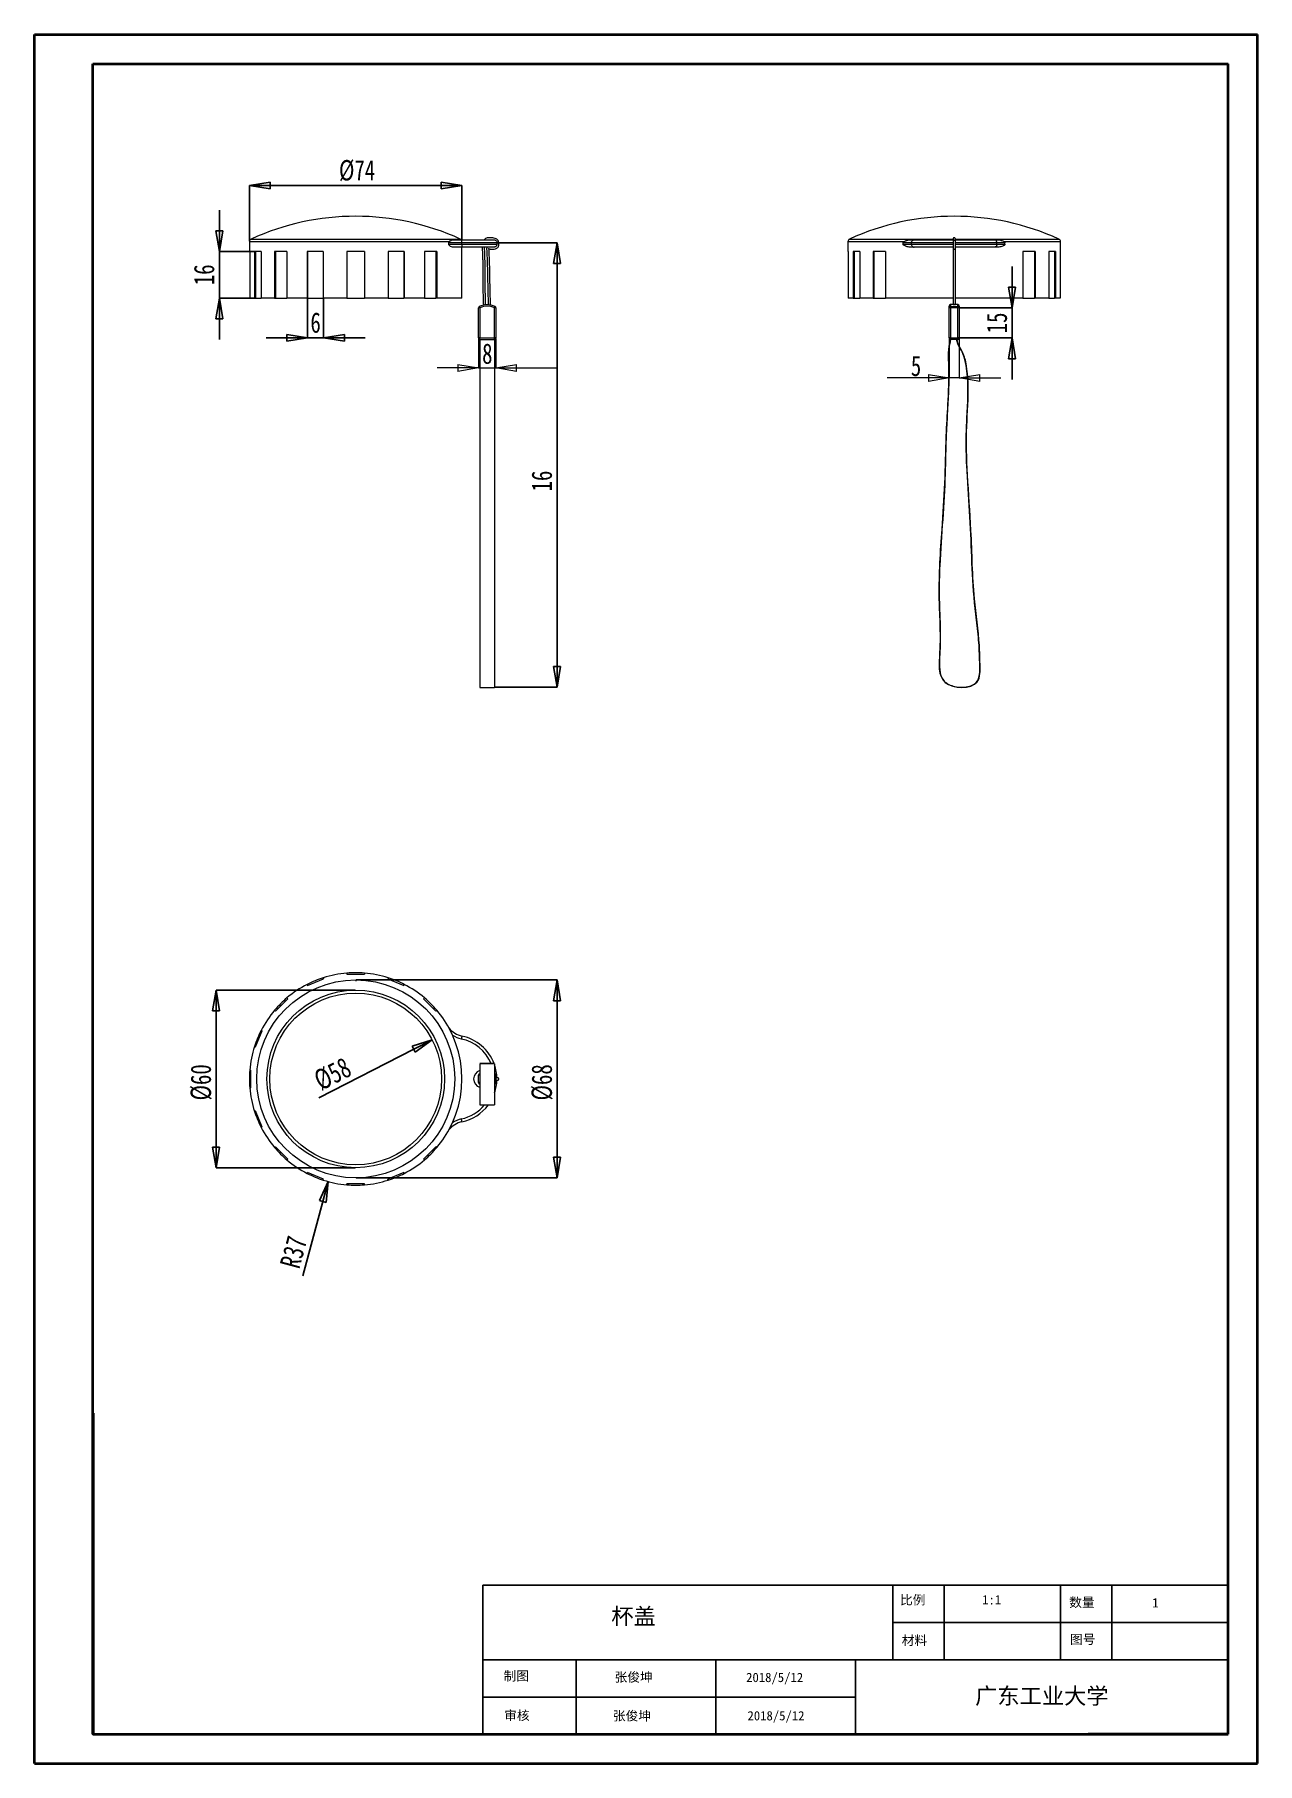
# Model space of a CAD drawing. Header units: millimetres. Extents: x 0 to 210, y 0 to 297.
import ezdxf

# ---------------------------------------------------------------- set-up
doc = ezdxf.new("R2010")
doc.units = ezdxf.units.MM
doc.header["$PDSIZE"] = -1
doc.styles.add('SLDTEXTSTYLE1', font='TXT', dxfattribs={"width": 0.75})
doc.dimstyles.new('SLDDIMSTYLE0', dxfattribs={"dimtxt": 3.5, "dimasz": 3.556, "dimexe": 0, "dimexo": 0.0625, "dimgap": 0.875, "dimtad": 1, "dimlfac": 0.2, "dimrnd": 1e-09, "dimzin": 12, "dimdsep": 46, "dimtxsty": 'SLDTEXTSTYLE1', "dimblk1": 'CLOSED', "dimblk2": 'CLOSED', "dimsah": 1, "dimcen": 0.09, "dimadec": 0, "dimazin": 3, "dimtfac": 1, "dimtofl": 0, "dimtmove": 0, "dimatfit": 3, "dimldrblk": 'CLOSED', "dimfxl": 1, "dimfrac": 2, "dimtolj": 1, "dimtzin": 12, "dimarcsym": 0})
doc.dimstyles.new('SLDDIMSTYLE1', dxfattribs={"dimtxt": 3.5, "dimasz": 3.556, "dimexe": 0, "dimexo": 0.0625, "dimgap": 0.875, "dimtad": 1, "dimlfac": 0.2, "dimrnd": 1e-09, "dimzin": 12, "dimdsep": 46, "dimtxsty": 'SLDTEXTSTYLE1', "dimblk1": 'CLOSED', "dimblk2": 'CLOSED', "dimsah": 1, "dimcen": 0.09, "dimadec": 0, "dimazin": 3, "dimtfac": 1, "dimtmove": 0, "dimatfit": 0, "dimldrblk": 'CLOSED', "dimfxl": 1, "dimfrac": 2, "dimtolj": 1, "dimtzin": 12, "dimarcsym": 0})
doc.dimstyles.new('SLDDIMSTYLE2', dxfattribs={"dimtxt": 3.5, "dimasz": 3.556, "dimexe": 0, "dimexo": 0.0625, "dimgap": 0.875, "dimtad": 1, "dimlfac": 0.2, "dimrnd": 1e-09, "dimzin": 12, "dimdsep": 46, "dimtxsty": 'SLDTEXTSTYLE1', "dimblk1": 'CLOSED', "dimblk2": 'CLOSED', "dimsah": 1, "dimcen": 0, "dimadec": 0, "dimazin": 3, "dimtfac": 1, "dimtmove": 0, "dimatfit": 3, "dimldrblk": 'CLOSED', "dimfxl": 1, "dimfrac": 2, "dimtolj": 1, "dimtzin": 12, "dimarcsym": 0})
doc.dimstyles.new('SLDDIMSTYLE3', dxfattribs={"dimtxt": 3.5, "dimasz": 3.556, "dimexe": 0, "dimexo": 0.0625, "dimgap": 0.875, "dimtad": 1, "dimlfac": 0.2, "dimrnd": 1e-09, "dimzin": 12, "dimdsep": 46, "dimtxsty": 'SLDTEXTSTYLE1', "dimblk1": 'CLOSED', "dimblk2": 'CLOSED', "dimsah": 1, "dimcen": 0, "dimadec": 0, "dimazin": 3, "dimtfac": 1, "dimtofl": 0, "dimtmove": 0, "dimatfit": 3, "dimldrblk": 'CLOSED', "dimfxl": 1, "dimfrac": 2, "dimtolj": 1, "dimtzin": 12, "dimarcsym": 0})

msp = doc.modelspace()

# ---------------------------------------------------------------- texts
at = {"color": 7, "linetype": 'Continuous', "lineweight": 0, "char_height": 3.5, "attachment_point": 2, "style": 'SLDTEXTSTYLE1'}
for s, insert in [('\\A1;8', (77.828, 244.155)), ('\\A1;5', (151.456, 242.049))]:
    msp.add_mtext(s, dxfattribs=dict(at, insert=insert))
at = {"attachment_point": 1}
for s, width, insert, char_height in [('{\\fSimSun|b0|i0|c134|p2;杯盖}', 42.05705, (99.124, 26.902), 2.8), ('{\\fSimSun|b0|i0|c134|p2;比例}', 7.66936, (148.706, 29.11), 1.6), ('{\\fSimSun|b0|i0|c134|p2;1:1}', 7.66936, (162.806, 29.123), 1.6), ('{\\fSimSun|b0|i0|c134|p2;数量}', 7.66936, (177.756, 28.683), 1.6), ('{\\fSimSun|b0|i0|c134|p2;1}', 7.66936, (192.015, 28.604), 1.6), ('{\\fSimSun|b0|i0|c134|p2;材料}', 7.66936, (148.994, 22.147), 1.6), ('{\\fSimSun|b0|i0|c134|p2;图号}', 7.66936, (177.904, 22.339), 1.6), ('{\\fSimSun|b0|i0|c134|p2;制图}', 7.66936, (80.626, 16.048), 1.6), ('{\\fSimSun|b0|i0|c134|p2;张俊坤}', 14.01162, (99.685, 15.848), 1.6), ('{\\fSimSun|b0|i0|c134|p2;2018/5/12}', 14.01162, (122.273, 15.79), 1.6), ('{\\fSimSun|b0|i0|c134|p2;广东工业大学}', 42.05705, (161.605, 13.218), 2.8), ('{\\fSimSun|b0|i0|c134|p2;审核}', 7.66936, (80.721, 9.256), 1.6), ('{\\fSimSun|b0|i0|c134|p2;张俊坤}', 14.01162, (99.393, 9.189), 1.6), ('{\\fSimSun|b0|i0|c134|p2;2018/5/12}', 14.01162, (122.506, 9.207), 1.6)]:
    msp.add_mtext_dynamic_manual_height_columns(s, width=width, gutter_width=3.609, heights=[0], dxfattribs=dict(at, insert=insert, char_height=char_height))

# ---------------------------------------------------------------- blocks, each defined once
blk = doc.blocks.new('_CLOSED')
at = {"color": 0, "linetype": 'ByBlock', "lineweight": -2}
for p, q in [((-1, 0.166667), (0, 0)), ((-1, 0.166667), (-1, -0.166667)), ((0, 0), (-1, -0.166667)), ((0, 0), (-1, 0))]:
    blk.add_line(p, q, dxfattribs=at)
blk = doc.blocks.new('_D')
at = {"color": 0, "linetype": 'Continuous', "lineweight": -2, "transparency": 16777216}
for p, q in [((36.97, 261.7), (36.97, 271.29)), ((40.53, 271.29), (69.92, 271.29)), ((73.47, 262.02), (73.47, 271.29))]:
    blk.add_line(p, q, dxfattribs=at)
at = {"layer": 'Defpoints', "color": 0, "linetype": 'Continuous', "transparency": 16777216}
for p in [(73.47, 271.29), (36.97, 261.63), (73.47, 261.95)]:
    blk.add_point(p, dxfattribs=at)
at = {"color": 0, "linetype": 'Continuous', "lineweight": -2, "transparency": 16777216, "xscale": 3.556, "yscale": 3.556, "zscale": 3.556, "rotation": 180}
blk.add_blockref('_CLOSED', (36.97, 271.29), dxfattribs=at)
at = {"color": 0, "linetype": 'Continuous', "lineweight": -2, "transparency": 16777216, "xscale": 3.556, "yscale": 3.556, "zscale": 3.556}
blk.add_blockref('_CLOSED', (73.47, 271.29), dxfattribs=at)
at = {"color": 0, "linetype": 'Continuous', "lineweight": 0, "transparency": 16777216, "insert": (55.46, 275.66), "char_height": 3.5, "attachment_point": 2, "style": 'SLDTEXTSTYLE1'}
blk.add_mtext('\\A1;%%C74', dxfattribs=at)
blk = doc.blocks.new('_D_1')
at = {"color": 0, "linetype": 'Continuous', "lineweight": -2, "transparency": 16777216}
for p, q in [((79.53, 261.45), (89.8, 261.45)), ((89.8, 257.9), (89.8, 188.65)), ((79.12, 185.09), (89.8, 185.09))]:
    blk.add_line(p, q, dxfattribs=at)
at = {"layer": 'Defpoints', "color": 0, "linetype": 'Continuous', "transparency": 16777216}
for p in [(79.47, 261.45), (79.05, 185.09), (89.8, 185.09)]:
    blk.add_point(p, dxfattribs=at)
at = {"color": 0, "linetype": 'Continuous', "lineweight": -2, "transparency": 16777216, "xscale": 3.556, "yscale": 3.556, "zscale": 3.556}
for p, rotation in [((89.8, 261.45), 90), ((89.8, 185.09), 270)]:
    blk.add_blockref('_CLOSED', p, dxfattribs=dict(at, rotation=rotation))
at = {"color": 0, "linetype": 'Continuous', "lineweight": 0, "transparency": 16777216, "insert": (85.42, 220.52), "char_height": 3.5, "attachment_point": 2, "rotation": 90, "style": 'SLDTEXTSTYLE1'}
blk.add_mtext('\\A1;16', dxfattribs=at)
blk = doc.blocks.new('_D_2')
at = {"color": 0, "linetype": 'Continuous', "lineweight": -2, "transparency": 16777216}
for p, q in [((46.95, 251.89), (46.95, 245.12)), ((49.72, 251.89), (49.72, 245.12)), ((43.39, 245.12), (39.84, 245.12)), ((46.95, 245.12), (49.72, 245.12)), ((53.28, 245.12), (56.83, 245.12))]:
    blk.add_line(p, q, dxfattribs=at)
at = {"layer": 'Defpoints', "color": 0, "linetype": 'Continuous', "transparency": 16777216}
for p in [(46.95, 251.95), (49.72, 251.95), (49.72, 245.12)]:
    blk.add_point(p, dxfattribs=at)
at = {"color": 0, "linetype": 'Continuous', "lineweight": -2, "transparency": 16777216, "xscale": 3.556, "yscale": 3.556, "zscale": 3.556}
blk.add_blockref('_CLOSED', (46.95, 245.12), dxfattribs=at)
at = {"color": 0, "linetype": 'Continuous', "lineweight": -2, "transparency": 16777216, "xscale": 3.556, "yscale": 3.556, "zscale": 3.556, "rotation": 180}
blk.add_blockref('_CLOSED', (49.72, 245.12), dxfattribs=at)
at = {"color": 0, "linetype": 'Continuous', "lineweight": 0, "transparency": 16777216, "insert": (48.34, 249.49), "char_height": 3.5, "attachment_point": 2, "style": 'SLDTEXTSTYLE1'}
blk.add_mtext('\\A1;6', dxfattribs=at)
blk = doc.blocks.new('_D_3')
at = {"color": 0, "linetype": 'Continuous', "lineweight": -2, "transparency": 16777216}
for p, q in [((31.81, 263.51), (31.81, 267.07)), ((37.78, 259.95), (31.81, 259.95)), ((31.81, 259.95), (31.81, 251.95)), ((37.78, 251.95), (31.81, 251.95)), ((31.81, 248.4), (31.81, 244.84))]:
    blk.add_line(p, q, dxfattribs=at)
at = {"layer": 'Defpoints', "color": 0, "linetype": 'Continuous', "transparency": 16777216}
for p in [(37.85, 259.95), (31.81, 251.95), (37.85, 251.95)]:
    blk.add_point(p, dxfattribs=at)
at = {"color": 0, "linetype": 'Continuous', "lineweight": -2, "transparency": 16777216, "xscale": 3.556, "yscale": 3.556, "zscale": 3.556}
for p, rotation in [((31.81, 259.95), 270), ((31.81, 251.95), 90)]:
    blk.add_blockref('_CLOSED', p, dxfattribs=dict(at, rotation=rotation))
at = {"color": 0, "linetype": 'Continuous', "lineweight": 0, "transparency": 16777216, "insert": (27.43, 255.95), "char_height": 3.5, "attachment_point": 2, "rotation": 90, "style": 'SLDTEXTSTYLE1'}
blk.add_mtext('\\A1;16', dxfattribs=at)
blk = doc.blocks.new('_D_5')
at = {"color": 0, "linetype": 'Continuous', "lineweight": -2, "transparency": 16777216}
for p, q in [((167.95, 253.83), (167.95, 257.39)), ((158.94, 250.27), (167.95, 250.27)), ((167.95, 250.27), (167.95, 245.09)), ((158.94, 245.09), (167.95, 245.09)), ((167.95, 241.54), (167.95, 237.98))]:
    blk.add_line(p, q, dxfattribs=at)
at = {"layer": 'Defpoints', "color": 0, "linetype": 'Continuous', "transparency": 16777216}
for p in [(158.88, 250.27), (158.88, 245.09), (167.95, 245.09)]:
    blk.add_point(p, dxfattribs=at)
at = {"color": 0, "linetype": 'Continuous', "lineweight": -2, "transparency": 16777216, "xscale": 3.556, "yscale": 3.556, "zscale": 3.556}
for p, rotation in [((167.95, 250.27), 270), ((167.95, 245.09), 90)]:
    blk.add_blockref('_CLOSED', p, dxfattribs=dict(at, rotation=rotation))
at = {"color": 0, "linetype": 'Continuous', "lineweight": 0, "transparency": 16777216, "insert": (163.57, 247.68), "char_height": 3.5, "attachment_point": 2, "rotation": 90, "style": 'SLDTEXTSTYLE1'}
blk.add_mtext('\\A1;15', dxfattribs=at)
blk = doc.blocks.new('_D_7')
at = {"color": 0, "linetype": 'Continuous', "lineweight": -2, "transparency": 16777216}
blk.add_line((48.88, 114.55), (65.18, 122.91), dxfattribs=at)
at = {"layer": 'Defpoints', "color": 0, "linetype": 'Continuous', "transparency": 16777216}
for p in [(68.35, 124.54), (42.1, 111.07)]:
    blk.add_point(p, dxfattribs=at)
at = {"color": 0, "linetype": 'Continuous', "lineweight": -2, "transparency": 16777216, "xscale": 3.556, "yscale": 3.556, "zscale": 3.556, "rotation": 27.15869582675012}
blk.add_blockref('_CLOSED', (68.35, 124.54), dxfattribs=at)
at = {"color": 0, "linetype": 'Continuous', "lineweight": 0, "transparency": 16777216, "insert": (47.66, 118.84), "char_height": 3.5, "attachment_point": 1, "rotation": 27.1587, "style": 'SLDTEXTSTYLE1'}
blk.add_mtext('\\A1;%%C58', dxfattribs=at)
blk = doc.blocks.new('_D_8')
at = {"color": 0, "linetype": 'Continuous', "lineweight": -2, "transparency": 16777216}
for p, q in [((55.16, 133.05), (31.25, 133.05)), ((31.25, 129.5), (31.25, 106.11)), ((55.16, 102.55), (31.25, 102.55))]:
    blk.add_line(p, q, dxfattribs=at)
at = {"layer": 'Defpoints', "color": 0, "linetype": 'Continuous', "transparency": 16777216}
for p in [(55.22, 133.05), (31.25, 102.55), (55.22, 102.55)]:
    blk.add_point(p, dxfattribs=at)
at = {"color": 0, "linetype": 'Continuous', "lineweight": -2, "transparency": 16777216, "xscale": 3.556, "yscale": 3.556, "zscale": 3.556}
for p, rotation in [((31.25, 133.05), 90), ((31.25, 102.55), 270)]:
    blk.add_blockref('_CLOSED', p, dxfattribs=dict(at, rotation=rotation))
at = {"color": 0, "linetype": 'Continuous', "lineweight": 0, "transparency": 16777216, "insert": (26.87, 117.22), "char_height": 3.5, "attachment_point": 2, "rotation": 90, "style": 'SLDTEXTSTYLE1'}
blk.add_mtext('\\A1;%%C60', dxfattribs=at)
blk = doc.blocks.new('_D_9')
at = {"color": 0, "linetype": 'Continuous', "lineweight": -2, "transparency": 16777216}
for p, q in [((55.29, 134.8), (89.8, 134.8)), ((89.8, 131.25), (89.8, 104.36)), ((55.29, 100.8), (89.8, 100.8))]:
    blk.add_line(p, q, dxfattribs=at)
at = {"layer": 'Defpoints', "color": 0, "linetype": 'Continuous', "transparency": 16777216}
for p in [(55.22, 134.8), (55.22, 100.8), (89.8, 100.8)]:
    blk.add_point(p, dxfattribs=at)
at = {"color": 0, "linetype": 'Continuous', "lineweight": -2, "transparency": 16777216, "xscale": 3.556, "yscale": 3.556, "zscale": 3.556}
for p, rotation in [((89.8, 134.8), 90), ((89.8, 100.8), 270)]:
    blk.add_blockref('_CLOSED', p, dxfattribs=dict(at, rotation=rotation))
at = {"color": 0, "linetype": 'Continuous', "lineweight": 0, "transparency": 16777216, "insert": (85.42, 117.22), "char_height": 3.5, "attachment_point": 2, "rotation": 90, "style": 'SLDTEXTSTYLE1'}
blk.add_mtext('\\A1;%%C68', dxfattribs=at)
blk = doc.blocks.new('_D_10')
at = {"color": 0, "linetype": 'Continuous', "lineweight": -2, "transparency": 16777216}
blk.add_line((46.15, 83.95), (49.58, 96.74), dxfattribs=at)
at = {"layer": 'Defpoints', "color": 0, "linetype": 'Continuous', "transparency": 16777216}
for p in [(55.22, 117.8), (50.5, 100.18)]:
    blk.add_point(p, dxfattribs=at)
at = {"color": 0, "linetype": 'Continuous', "lineweight": -2, "transparency": 16777216, "xscale": 3.556, "yscale": 3.556, "zscale": 3.556, "rotation": 74.99999999999966}
blk.add_blockref('_CLOSED', (50.5, 100.18), dxfattribs=at)
at = {"color": 0, "linetype": 'Continuous', "lineweight": 0, "transparency": 16777216, "insert": (42.15, 85.93), "char_height": 3.5, "attachment_point": 1, "rotation": 75, "style": 'SLDTEXTSTYLE1'}
blk.add_mtext('\\A1;R37', dxfattribs=at)

# ---------------------------------------------------------------- dimensions: what is measured, and where the dimension line sits
at = {"color": 7, "linetype": 'Continuous', "lineweight": 0}
for base, p1, p2, text, dimstyle, picture, middle in [((73.474, 271.287), (36.974, 261.633), (73.474, 261.953), '%%C74', 'SLDDIMSTYLE0', '_D', (55.463, 271.287)), ((49.722, 245.116), (46.95, 251.953), (49.722, 251.953), '6', 'SLDDIMSTYLE1', '_D_2', (48.336, 245.116))]:
    dim = msp.add_linear_dim(base=base, p1=p1, p2=p2, text=text, dimstyle=dimstyle, dxfattribs=at)
    dim.commit()
    dim.dimension.update_dxf_attribs({"geometry": picture, "text_midpoint": middle, "dimtype": 160})
for base, p1, p2, text, dimstyle, picture, middle in [((31.81, 251.953), (37.846, 259.953), (37.846, 251.953), '16', 'SLDDIMSTYLE1', '_D_3', (31.81, 255.953)), ((89.8, 185.091), (79.472, 261.453), (79.054, 185.091), '16', 'SLDDIMSTYLE0', '_D_1', (89.8, 220.522)), ((167.945, 245.091), (158.881, 250.274), (158.881, 245.091), '15', 'SLDDIMSTYLE1', '_D_5', (167.945, 247.683)), ((89.8, 100.803), (55.224, 134.803), (55.224, 100.803), '%%C68', 'SLDDIMSTYLE0', '_D_9', (89.8, 117.223)), ((31.247, 102.553), (55.224, 133.053), (55.224, 102.553), '%%C60', 'SLDDIMSTYLE1', '_D_8', (31.247, 117.223))]:
    dim = msp.add_linear_dim(base=base, p1=p1, p2=p2, angle=90, text=text, dimstyle=dimstyle, dxfattribs=at)
    dim.commit()
    dim.dimension.update_dxf_attribs({"geometry": picture, "text_midpoint": middle, "dimtype": 160})
dim = msp.add_diameter_dim_2p(p1=(42.1, 111.071), p2=(68.348, 124.536), text='%%C58', dimstyle='SLDDIMSTYLE2', dxfattribs=at)
dim.commit()
dim.dimension.update_dxf_attribs({"geometry": '_D_7', "text_midpoint": (52.769, 116.544), "dimtype": 163})
dim = msp.add_radius_dim(center=(55.224, 117.803), mpoint=(50.501, 100.175), text='R37', dimstyle='SLDDIMSTYLE3', dxfattribs=at)
dim.commit()
dim.dimension.update_dxf_attribs({"geometry": '_D_10', "text_midpoint": (47.286, 88.177), "dimtype": 164})

# ---------------------------------------------------------------- linework, layer by layer
at = {"color": 7, "linetype": 'Continuous', "lineweight": 40}
for p, q in [((0.079, 0.215), (0.079, 297.215)), ((0.079, 297.215), (210.079, 297.215)), ((210.079, 0.215), (210.079, 297.215)), ((210.079, 292.215), (210.079, 297.215)), ((10.079, 292.215), (205.079, 292.215)), ((10.079, 5.215), (10.079, 292.215)), ((205.079, 5.215), (205.079, 292.215)), ((10.111, 60.371), (10.111, 5.121)), ((10.079, 5.215), (205.079, 5.215)), ((205.079, 5.215), (180.988, 5.215)), ((0.079, 0.215), (210.079, 0.215))]:
    msp.add_line(p, q, dxfattribs=at)
at = {"color": 7, "linetype": 'Continuous', "lineweight": 15}
for p, q in [((36.974, 261.633), (36.974, 259.953)), ((71.228, 261.203), (71.228, 261.453)), ((73.474, 261.453), (71.228, 261.453)), ((71.844, 261.953), (73.363, 261.953)), ((73.363, 261.953), (78.972, 261.953)), ((73.474, 261.203), (73.474, 261.453)), ((79.472, 261.453), (73.474, 261.453)), ((139.756, 261.633), (139.756, 259.953)), ((150.658, 261.453), (149.235, 261.453)), ((149.235, 261.203), (149.235, 261.453)), ((150.466, 261.953), (151.145, 261.953)), ((157.837, 261.453), (150.658, 261.453)), ((150.658, 261.203), (150.658, 261.453)), ((151.145, 261.953), (157.834, 261.953)), ((165.355, 261.453), (158.175, 261.453)), ((158.178, 261.953), (164.866, 261.953)), ((164.866, 261.953), (165.53, 261.953)), ((165.355, 261.203), (165.355, 261.453)), ((166.718, 261.453), (165.355, 261.453)), ((166.718, 261.203), (166.718, 261.453)), ((176.256, 259.953), (176.256, 261.633)), ((37.036, 259.953), (36.974, 259.953)), ((37.036, 259.953), (37.036, 251.953)), ((37.846, 259.953), (37.846, 251.953)), ((38.994, 259.953), (37.846, 259.953)), ((38.02, 259.953), (38.02, 251.953)), ((38.994, 259.953), (38.994, 251.953)), ((43.424, 259.953), (41.302, 259.953)), ((41.302, 259.953), (41.302, 251.953)), ((41.436, 259.953), (41.436, 251.953)), ((43.424, 259.953), (43.424, 251.953)), ((49.65, 259.953), (46.878, 259.953)), ((46.878, 259.953), (46.878, 251.953)), ((46.95, 259.953), (46.95, 251.953)), ((49.65, 259.953), (49.65, 251.953)), ((56.724, 259.953), (53.724, 259.953)), ((53.724, 259.953), (53.724, 251.953)), ((56.724, 259.953), (56.724, 251.953)), ((63.57, 259.953), (60.799, 259.953)), ((60.799, 259.953), (60.799, 251.953)), ((63.498, 259.953), (63.498, 251.953)), ((63.57, 259.953), (63.57, 251.953)), ((69.146, 259.953), (67.024, 259.953)), ((67.024, 259.953), (67.024, 251.953)), ((69.013, 259.953), (69.013, 251.953)), ((69.146, 259.953), (69.146, 251.953)), ((71.228, 261.203), (73.474, 261.203)), ((73.363, 260.703), (71.844, 260.703)), ((78.973, 260.703), (73.363, 260.703)), ((73.474, 261.203), (79.473, 261.203)), ((73.474, 251.953), (73.474, 260.703)), ((139.818, 259.953), (139.756, 259.953)), ((139.818, 259.953), (139.818, 251.953)), ((141.776, 259.953), (140.628, 259.953)), ((140.628, 259.953), (140.628, 251.953)), ((140.802, 259.953), (140.802, 251.953)), ((141.776, 259.953), (141.776, 251.953)), ((146.206, 259.953), (144.084, 259.953)), ((144.084, 259.953), (144.084, 251.953)), ((144.218, 259.953), (144.218, 251.953)), ((146.206, 259.953), (146.206, 251.953)), ((149.235, 261.203), (150.658, 261.203)), ((151.145, 260.703), (150.466, 260.703)), ((150.658, 261.203), (157.852, 261.203)), ((157.866, 260.703), (151.145, 260.703)), ((164.866, 260.703), (158.146, 260.703)), ((158.16, 261.203), (165.355, 261.203)), ((165.53, 260.703), (164.866, 260.703)), ((165.355, 261.203), (166.718, 261.203)), ((171.928, 259.953), (169.806, 259.953)), ((169.806, 259.953), (169.806, 251.953)), ((171.795, 259.953), (171.795, 251.953)), ((171.928, 259.953), (171.928, 251.953)), ((175.384, 259.953), (174.236, 259.953)), ((174.236, 259.953), (174.236, 251.953)), ((175.21, 259.953), (175.21, 251.953)), ((175.384, 259.953), (175.384, 251.953)), ((176.256, 259.953), (176.194, 259.953)), ((176.194, 259.953), (176.194, 251.953)), ((37.846, 251.953), (37.036, 251.953)), ((37.846, 251.953), (38.02, 251.953)), ((38.02, 251.953), (38.994, 251.953)), ((41.302, 251.953), (38.994, 251.953)), ((41.302, 251.953), (41.436, 251.953)), ((41.436, 251.953), (43.424, 251.953)), ((46.878, 251.953), (43.424, 251.953)), ((46.878, 251.953), (46.95, 251.953)), ((46.95, 251.953), (49.65, 251.953)), ((53.724, 251.953), (49.65, 251.953)), ((53.724, 251.953), (56.724, 251.953)), ((60.799, 251.953), (56.724, 251.953)), ((60.799, 251.953), (63.498, 251.953)), ((63.57, 251.953), (63.498, 251.953)), ((67.024, 251.953), (63.57, 251.953)), ((67.024, 251.953), (69.013, 251.953)), ((69.146, 251.953), (69.013, 251.953)), ((73.474, 251.953), (69.146, 251.953)), ((76.558, 250.274), (76.308, 250.274)), ((76.308, 245.091), (76.308, 250.274)), ((76.558, 250.274), (76.558, 245.091)), ((79.058, 245.091), (79.058, 250.274)), ((79.308, 250.274), (79.058, 250.274)), ((79.308, 250.274), (79.308, 245.091)), ((140.628, 251.953), (139.818, 251.953)), ((140.628, 251.953), (140.802, 251.953)), ((140.802, 251.953), (141.776, 251.953)), ((144.084, 251.953), (141.776, 251.953)), ((144.084, 251.953), (144.218, 251.953)), ((144.218, 251.953), (146.206, 251.953)), ((157.806, 251.953), (146.206, 251.953)), ((157.131, 250.274), (157.131, 250.571)), ((157.131, 245.091), (157.131, 250.274)), ((157.381, 250.274), (157.131, 250.274)), ((158.631, 250.821), (157.381, 250.821)), ((157.381, 250.498), (158.631, 250.498)), ((157.381, 250.498), (157.381, 250.274)), ((157.381, 250.274), (157.381, 245.091)), ((158.631, 250.274), (157.381, 250.274)), ((169.806, 251.953), (158.207, 251.953)), ((158.631, 250.498), (158.631, 250.274)), ((158.881, 250.274), (158.631, 250.274)), ((158.631, 245.091), (158.631, 250.274)), ((158.881, 250.571), (158.881, 250.274)), ((158.881, 250.274), (158.881, 245.091)), ((169.806, 251.953), (171.795, 251.953)), ((171.928, 251.953), (171.795, 251.953)), ((174.236, 251.953), (171.928, 251.953)), ((174.236, 251.953), (175.21, 251.953)), ((175.384, 251.953), (175.21, 251.953)), ((176.194, 251.953), (175.384, 251.953)), ((76.558, 245.091), (76.308, 245.091)), ((76.558, 244.842), (76.558, 245.091)), ((76.558, 245.091), (79.058, 245.091)), ((76.558, 244.842), (79.054, 244.842)), ((79.058, 244.841), (79.054, 244.841)), ((79.058, 244.841), (79.058, 245.091)), ((79.308, 245.091), (79.058, 245.091)), ((157.381, 245.091), (157.131, 245.091)), ((157.381, 245.091), (158.631, 245.091)), ((157.381, 245.091), (157.381, 244.841)), ((158.631, 244.841), (157.381, 244.841)), ((158.631, 245.091), (158.631, 244.841)), ((158.881, 245.091), (158.631, 245.091)), ((76.554, 185.04), (79.054, 185.04)), ((46.878, 134.033), (46.95, 133.859)), ((46.95, 133.859), (49.722, 135.007)), ((49.65, 135.181), (49.722, 135.007)), ((53.724, 135.992), (53.724, 135.803)), ((53.724, 135.803), (56.724, 135.803)), ((55.224, 134.603), (55.232, 134.603)), ((56.724, 135.992), (56.724, 135.803)), ((60.799, 135.181), (60.727, 135.007)), ((60.727, 135.007), (63.498, 133.859)), ((63.57, 134.033), (63.498, 133.859)), ((41.436, 129.471), (43.557, 131.592)), ((43.424, 131.725), (43.557, 131.592)), ((67.024, 131.725), (66.891, 131.592)), ((66.891, 131.592), (69.013, 129.471)), ((41.302, 129.604), (41.436, 129.471)), ((69.146, 129.604), (69.013, 129.471)), ((38.02, 123.306), (39.168, 126.078)), ((38.994, 126.15), (39.168, 126.078)), ((37.846, 123.378), (38.02, 123.306)), ((37.036, 119.303), (37.224, 119.303)), ((37.224, 116.303), (37.224, 119.303)), ((79.054, 120.432), (76.554, 120.432)), ((79.054, 120.396), (76.554, 120.396)), ((37.036, 116.303), (37.224, 116.303)), ((76.308, 117.178), (76.308, 118.428)), ((76.554, 118.428), (76.308, 118.428)), ((76.558, 117.178), (76.308, 117.178)), ((79.308, 118.428), (79.058, 118.428)), ((79.308, 117.178), (79.058, 117.178)), ((79.308, 118.428), (79.308, 117.178)), ((76.554, 113.343), (79.054, 113.343)), ((37.846, 112.229), (38.02, 112.301)), ((39.168, 109.529), (38.02, 112.301)), ((38.994, 109.457), (39.168, 109.529)), ((41.302, 106.003), (41.436, 106.136)), ((43.557, 104.015), (41.436, 106.136)), ((43.424, 103.882), (43.557, 104.015)), ((69.013, 106.136), (66.891, 104.015)), ((67.024, 103.882), (66.891, 104.015)), ((69.146, 106.003), (69.013, 106.136)), ((46.878, 101.574), (46.95, 101.748)), ((49.722, 100.6), (46.95, 101.748)), ((63.498, 101.748), (60.727, 100.6)), ((63.57, 101.574), (63.498, 101.748)), ((49.65, 100.426), (49.722, 100.6)), ((56.724, 99.803), (53.724, 99.803)), ((53.724, 99.615), (53.724, 99.803)), ((56.724, 99.615), (56.724, 99.803)), ((60.799, 100.426), (60.727, 100.6))]:
    msp.add_line(p, q, dxfattribs=at)
at = {"color": 8, "linetype": 'Continuous', "lineweight": 15}
for p, q in [((71.305, 261.633), (36.974, 261.633)), ((37.266, 262.088), (73.182, 262.088)), ((149.377, 261.633), (139.756, 261.633)), ((140.048, 262.088), (157.815, 262.088)), ((158.207, 262.088), (175.964, 262.088)), ((176.256, 261.633), (166.588, 261.633)), ((157.381, 250.821), (157.381, 250.498)), ((158.631, 250.498), (158.631, 250.821))]:
    msp.add_line(p, q, dxfattribs=at)
at = {"color": 7, "linetype": 'Continuous', "lineweight": 0}
for p, q in [((76.308, 245.029), (76.308, 239.949)), ((79.308, 245.029), (79.308, 239.949)), ((157.131, 245.029), (157.131, 238.221)), ((158.881, 245.029), (158.881, 238.221)), ((72.752, 239.949), (69.196, 239.949)), ((76.308, 239.949), (79.308, 239.949)), ((82.864, 239.949), (89.92, 239.949)), ((153.575, 238.221), (146.519, 238.221)), ((158.881, 238.221), (157.131, 238.221)), ((162.437, 238.221), (165.993, 238.221))]:
    msp.add_line(p, q, dxfattribs=at)
for p, q in [((77.079, 5.215), (77.079, 30.815)), ((77.079, 24.415), (77.079, 30.815)), ((77.079, 30.815), (205.079, 30.815)), ((147.479, 18.015), (147.479, 30.815)), ((157.079, 30.815), (156.279, 30.815)), ((156.279, 30.815), (156.279, 18.015)), ((177.079, 30.815), (176.279, 30.815)), ((176.279, 30.815), (176.279, 18.015)), ((185.079, 30.815), (177.079, 30.815)), ((185.079, 18.015), (185.079, 30.815)), ((205.079, 24.415), (147.479, 24.415)), ((205.079, 18.015), (205.079, 24.415)), ((77.079, 11.615), (77.079, 18.015)), ((77.079, 18.015), (205.079, 18.015)), ((93.079, 5.215), (93.079, 18.015)), ((141.079, 18.015), (117.079, 18.015)), ((117.079, 18.015), (117.079, 5.215)), ((141.079, 5.215), (141.079, 18.015)), ((141.079, 18.015), (147.479, 18.015)), ((177.079, 18.015), (157.079, 18.015)), ((205.079, 18.015), (185.079, 18.015)), ((77.079, 5.215), (77.079, 11.615)), ((77.079, 11.615), (141.079, 11.615)), ((205.079, 5.215), (77.079, 5.215)), ((117.079, 5.215), (93.079, 5.215)), ((205.079, 5.215), (125.079, 5.215)), ((205.079, 5.215), (141.079, 5.215))]:
    msp.add_line(p, q)
at = {"color": 7, "linetype": 'Continuous', "lineweight": 15, "flags": 128}
for points in [[(76.558, 250.274), (76.536, 250.318), (76.515, 250.36), (76.496, 250.399), (76.479, 250.432), (76.465, 250.46), (76.454, 250.481), (76.448, 250.494), (76.446, 250.498)], [(79.058, 250.274), (79.08, 250.318), (79.101, 250.36), (79.12, 250.399), (79.137, 250.432), (79.151, 250.46), (79.161, 250.481), (79.168, 250.494), (79.17, 250.498)], [(55.224, 134.803), (55.224, 134.727), (55.224, 134.662), (55.224, 134.619), (55.224, 134.603), (55.224, 134.603)]]:
    msp.add_lwpolyline(points, dxfattribs=at)
at = {"color": 7, "linetype": 'Continuous', "lineweight": 15}
for radius in [17, 15.25, 14.75]:
    msp.add_circle((55.224, 117.803), radius, dxfattribs=at)
for centre, radius, start, end in [((55.224, 222.816), 43.183, 65.42685, 114.57315), ((158.006, 222.816), 43.183, 65.42685, 114.57315), ((37.474, 261.633), 0.5, 114.57315, 180), ((72.974, 261.633), 0.5, 39.76827, 65.42685), ((140.256, 261.633), 0.5, 114.57315, 180), ((175.756, 261.633), 0.5, 0, 65.42685), ((76.558, 250.274), 0.25, 116.65147, 180), ((77.808, 247.784), 3.037, 63.34853, 116.65147), ((77.808, 247.784), 2.787, 63.34853, 116.65147), ((79.058, 250.274), 0.25, 0, 63.34853), ((157.381, 250.571), 0.25, 90, 180), ((157.369, 250.26), 0.238, 86.96918, 176.60845), ((158.631, 250.571), 0.25, 0, 90), ((158.644, 250.26), 0.238, 3.39155, 93.03082), ((76.558, 245.091), 0.25, 180, 269.17684), ((79.058, 245.091), 0.25, 270, 0), ((157.381, 245.091), 0.25, 180, 270), ((158.631, 245.091), 0.25, 270, 0), ((55.224, 117.803), 18.25, 117.21456, 130.28544), ((55.224, 117.803), 18.25, 107.78544, 117.21456), ((55.224, 117.803), 18.25, 94.71456, 107.78544), ((55.224, 117.803), 18.25, 85.28544, 94.71456), ((55.224, 117.803), 18.25, 72.21456, 85.28544), ((55.224, 117.803), 18.25, 62.78544, 72.21456), ((55.224, 117.803), 18.25, 49.71456, 62.78544), ((55.224, 117.803), 18.25, 130.28544, 139.71456), ((55.224, 117.803), 18.25, 40.28544, 49.71456), ((55.224, 117.803), 18.25, 139.71456, 152.78544), ((55.224, 117.803), 18.25, 319.71456, 40.28544), ((55.224, 117.803), 18.25, 152.78544, 162.21456), ((74.513, 129.276), 4.253, 219.44498, 255.86225), ((74.513, 129.276), 4.753, 235.83712, 256.00522), ((71.974, 117.803), 7.5, 20.51845, 78.46304), ((55.224, 117.803), 18.25, 162.21456, 175.28544), ((55.224, 117.803), 18.25, 175.28544, 184.71456), ((76.974, 117.803), 1.5, 106.5125, 253.39121), ((71.974, 117.803), 7.5, 1.17478, 18.50284), ((55.224, 117.803), 18.25, 184.71456, 197.78544), ((76.558, 118.428), 0.25, 90, 180), ((76.558, 117.178), 0.25, 180, 270), ((79.058, 118.428), 0.25, 0, 90), ((79.058, 117.178), 0.25, 270, 0), ((71.974, 117.803), 7.5, 341.47351, 358.82522), ((71.974, 117.803), 7.5, 281.53696, 323.50602), ((55.224, 117.803), 18.25, 197.78544, 207.21456), ((74.477, 106.348), 4.227, 103.72233, 139.5403), ((74.477, 106.348), 4.727, 103.60153, 123.74555), ((55.224, 117.803), 18.25, 207.21456, 220.28544), ((55.224, 117.803), 18.25, 220.28544, 229.71456), ((55.224, 117.803), 18.25, 310.28544, 319.71456), ((55.224, 117.803), 18.25, 229.71456, 242.78544), ((55.224, 117.803), 18.25, 242.78544, 252.21456), ((55.224, 117.803), 18.25, 287.78544, 297.21456), ((55.224, 117.803), 18.25, 297.21456, 310.28544), ((55.224, 117.803), 18.25, 252.21456, 265.28544), ((55.224, 117.803), 18.25, 265.28544, 274.71456), ((55.224, 117.803), 18.25, 274.71456, 287.78544)]:
    msp.add_arc(centre, radius, start, end, dxfattribs=at)
at = {"color": 8, "linetype": 'Continuous', "lineweight": 15}
for start, end in [(22.05802, 78.55176), (281.46243, 320.4152)]:
    msp.add_arc((71.974, 117.803), 7, start, end, dxfattribs=at)
at = {"color": 7, "linetype": 'Continuous', "lineweight": 15}
for points, knots in [([(71.228, 261.453), (71.228, 261.465), (71.23, 261.477), (71.231, 261.487), (71.234, 261.502), (71.238, 261.516), (71.243, 261.528), (71.254, 261.559), (71.269, 261.584), (71.285, 261.606), (71.291, 261.615), (71.298, 261.624), (71.305, 261.633)], [0, 0, 0, 0, 0.000006998358, 0.000006998358, 0.000006998358, 0.000016450824, 0.000016450824, 0.000016450824, 0.000040034041, 0.000040034041, 0.000040034041, 0.000050296076, 0.000050296076, 0.000050296076, 0.000050296076]), ([(71.305, 261.633), (71.392, 261.743), (71.484, 261.81), (71.666, 261.918), (71.756, 261.953), (71.844, 261.953)], [0, 0, 0, 0, 0.5, 0.5, 1, 1, 1, 1]), ([(73.474, 261.453), (73.474, 261.509), (73.472, 261.566), (73.468, 261.619), (73.464, 261.671), (73.458, 261.722), (73.45, 261.765), (73.442, 261.809), (73.433, 261.847), (73.422, 261.877), (73.412, 261.907), (73.4, 261.929), (73.388, 261.941), (73.383, 261.945), (73.379, 261.949), (73.374, 261.951), (73.37, 261.952), (73.367, 261.953), (73.363, 261.953)], [0, 0, 0, 0, 0.00003357075, 0.00003357075, 0.00003357075, 0.00006714124, 0.00006714124, 0.00006714124, 0.00010071566, 0.00010071566, 0.00010071566, 0.00013429831, 0.00013429831, 0.00013429831, 0.0001467947, 0.0001467947, 0.0001467947, 0.00015629368, 0.00015629368, 0.00015629368, 0.00015629368]), ([(78.405, 250.762), (78.389, 251.073), (78.358, 251.679), (78.33, 252.513), (78.312, 253.207), (78.299, 253.775), (78.289, 254.289), (78.276, 255.045), (78.26, 256.054), (78.233, 257.449), (78.19, 258.691), (78.155, 259.585), (78.145, 259.999), (78.135, 260.215), (78.108, 260.362), (78.108, 260.436), (78.108, 260.443), (78.108, 260.443), (78.108, 260.443), (78.107, 260.444), (78.107, 260.444), (78.107, 260.444), (78.107, 260.444), (78.107, 260.443), (78.107, 260.443), (78.105, 260.441), (78.1, 260.432), (78.089, 260.417), (78.072, 260.404), (78.061, 260.399), (78.056, 260.398), (78.054, 260.398), (78.054, 260.398), (78.053, 260.398), (78.053, 260.398), (78.053, 260.398), (78.053, 260.398), (78.053, 260.399), (78.053, 260.399), (78.053, 260.399), (78.053, 260.399), (78.054, 260.399), (78.055, 260.4), (78.061, 260.402), (78.124, 260.41), (78.247, 260.391), (78.467, 260.349), (78.809, 260.308), (79.156, 260.385), (79.442, 260.502), (79.614, 260.619), (79.733, 260.785), (79.803, 261.022), (79.804, 261.319), (79.757, 261.658), (79.602, 261.954), (79.327, 262.162), (78.956, 262.284), (78.542, 262.321), (78.148, 262.313), (77.806, 262.297), (77.526, 262.164), (77.362, 262.043), (77.302, 261.958), (77.299, 261.953)], [0, 0, 0, 0, 0.0613258, 0.1191805, 0.1638846, 0.1977497, 0.2308982, 0.2647563, 0.3464616, 0.4291193, 0.5388263, 0.5906526, 0.6049877, 0.6200638, 0.6331016, 0.6343494, 0.6344146, 0.6344571, 0.6344703, 0.6344753, 0.6344798, 0.6344841, 0.6344891, 0.6345025, 0.6345481, 0.6346226, 0.6348644, 0.636581, 0.6383201, 0.638894, 0.6390831, 0.6392062, 0.6392436, 0.6392569, 0.6392672, 0.6392715, 0.6392756, 0.6392797, 0.6392841, 0.6392943, 0.6393074, 0.6393438, 0.6393946, 0.6395401, 0.6406458, 0.6518204, 0.663667, 0.6848926, 0.7188564, 0.7319419, 0.7455899, 0.7591284, 0.7711197, 0.7935901, 0.8170328, 0.8379165, 0.8573129, 0.8832193, 0.9135107, 0.9385767, 0.9610003, 0.9796063, 0.9988341, 1, 1, 1, 1]), ([(78.972, 261.953), (79.005, 261.953), (79.039, 261.95), (79.071, 261.943), (79.125, 261.932), (79.177, 261.912), (79.224, 261.885), (79.272, 261.857), (79.315, 261.821), (79.351, 261.779), (79.387, 261.737), (79.417, 261.688), (79.437, 261.636), (79.46, 261.578), (79.472, 261.515), (79.472, 261.453)], [0, 0, 0, 0, 0.00002008028, 0.00002008028, 0.00002008028, 0.00005309099, 0.00005309099, 0.00005309099, 0.00008629613, 0.00008629613, 0.00008629613, 0.00012016171, 0.00012016171, 0.00012016171, 0.00015786833, 0.00015786833, 0.00015786833, 0.00015786833]), ([(79.472, 261.453), (79.472, 261.42), (79.472, 261.387), (79.472, 261.354), (79.472, 261.304), (79.473, 261.253), (79.473, 261.203)], [0, 0, 0, 0, 0.000019953933, 0.000019953933, 0.000019953933, 0.00005011784, 0.00005011784, 0.00005011784, 0.00005011784]), ([(149.235, 261.453), (149.235, 261.465), (149.237, 261.477), (149.241, 261.487), (149.246, 261.502), (149.253, 261.516), (149.262, 261.528), (149.283, 261.559), (149.311, 261.584), (149.339, 261.606), (149.351, 261.615), (149.364, 261.624), (149.377, 261.633)], [0, 0, 0, 0, 0.000006998358, 0.000006998358, 0.000006998358, 0.000016450824, 0.000016450824, 0.000016450824, 0.000040034041, 0.000040034041, 0.000040034041, 0.000050296076, 0.000050296076, 0.000050296076, 0.000050296076]), ([(149.377, 261.633), (149.539, 261.743), (149.717, 261.81), (150.083, 261.918), (150.272, 261.953), (150.466, 261.953)], [0, 0, 0, 0, 0.5, 0.5, 1, 1, 1, 1]), ([(150.658, 261.453), (150.658, 261.509), (150.667, 261.566), (150.685, 261.619), (150.703, 261.671), (150.73, 261.722), (150.764, 261.765), (150.799, 261.809), (150.84, 261.847), (150.887, 261.877), (150.933, 261.907), (150.985, 261.929), (151.038, 261.941), (151.058, 261.945), (151.079, 261.949), (151.099, 261.951), (151.114, 261.952), (151.13, 261.953), (151.145, 261.953)], [0, 0, 0, 0, 0.00003357075, 0.00003357075, 0.00003357075, 0.00006714124, 0.00006714124, 0.00006714124, 0.00010071566, 0.00010071566, 0.00010071566, 0.00013429831, 0.00013429831, 0.00013429831, 0.0001467947, 0.0001467947, 0.0001467947, 0.00015629368, 0.00015629368, 0.00015629368, 0.00015629368]), ([(158.206, 262.114), (158.205, 262.13), (158.202, 262.168), (158.181, 262.216), (158.151, 262.254), (158.119, 262.281), (158.078, 262.303), (158.031, 262.315), (157.981, 262.315), (157.932, 262.302), (157.889, 262.279), (157.855, 262.248), (157.831, 262.213), (157.811, 262.169), (157.808, 262.135), (157.806, 262.114)], [0, 0, 0, 0, 0.0811571, 0.1835815, 0.2442709, 0.3112452, 0.383886, 0.4608777, 0.5402487, 0.619623, 0.6966273, 0.7692998, 0.8363369, 0.8971386, 1, 1, 1, 1]), ([(157.806, 262.112), (157.806, 262.113), (157.806, 262.114), (157.806, 262.075), (157.806, 261.989), (157.806, 261.889), (157.806, 261.739), (157.806, 261.477), (157.806, 261.19), (157.806, 260.937), (157.806, 260.812), (157.806, 260.711), (157.806, 260.628), (157.806, 260.567), (157.806, 260.528), (157.806, 260.533), (157.806, 260.535)], [0, 0, 0, 0, 0.0665472, 0.1964171, 0.2638634, 0.3292886, 0.3929851, 0.4596629, 0.6062039, 0.6779438, 0.7121217, 0.7469003, 0.8216048, 0.8974919, 0.9697144, 1, 1, 1, 1]), ([(157.834, 261.953), (157.829, 261.953), (157.826, 261.95), (157.824, 261.943), (157.821, 261.932), (157.82, 261.912), (157.82, 261.885), (157.82, 261.857), (157.822, 261.821), (157.823, 261.779), (157.825, 261.737), (157.826, 261.688), (157.827, 261.636), (157.828, 261.578), (157.83, 261.515), (157.837, 261.453)], [0, 0, 0, 0, 0.00002008028, 0.00002008028, 0.00002008028, 0.00005309099, 0.00005309099, 0.00005309099, 0.00008629613, 0.00008629613, 0.00008629613, 0.00012016171, 0.00012016171, 0.00012016171, 0.00015786833, 0.00015786833, 0.00015786833, 0.00015786833]), ([(158.206, 260.543), (158.206, 260.542), (158.206, 260.54), (158.206, 260.627), (158.206, 260.739), (158.206, 260.837), (158.206, 260.956), (158.206, 261.128), (158.206, 261.34), (158.206, 261.551), (158.206, 261.748), (158.206, 261.905), (158.206, 262.043), (158.206, 262.111), (158.206, 262.11), (158.206, 262.11)], [0, 0, 0, 0, 0.0742307, 0.2014607, 0.266167, 0.29727, 0.3288054, 0.3966108, 0.4692347, 0.5410487, 0.609627, 0.6773705, 0.749662, 0.902724, 1, 1, 1, 1]), ([(165.355, 261.453), (165.355, 261.509), (165.345, 261.566), (165.327, 261.619), (165.309, 261.671), (165.282, 261.722), (165.248, 261.765), (165.214, 261.809), (165.172, 261.847), (165.125, 261.877), (165.079, 261.907), (165.027, 261.929), (164.974, 261.941), (164.955, 261.945), (164.936, 261.948), (164.917, 261.95), (164.9, 261.952), (164.883, 261.953), (164.866, 261.953)], [0, 0, 0, 0, 0.00003357262, 0.00003357262, 0.00003357262, 0.00006714507, 0.00006714507, 0.00006714507, 0.00010072029, 0.00010072029, 0.00010072029, 0.00013430132, 0.00013430132, 0.00013430132, 0.00014593006, 0.00014593006, 0.00014593006, 0.00015629603, 0.00015629603, 0.00015629603, 0.00015629603]), ([(165.53, 261.953), (165.72, 261.953), (165.902, 261.919), (166.258, 261.812), (166.433, 261.746), (166.588, 261.633)], [0, 0, 0, 0, 0.5, 0.5, 1, 1, 1, 1]), ([(166.588, 261.633), (166.61, 261.617), (166.631, 261.601), (166.65, 261.582), (166.67, 261.563), (166.688, 261.541), (166.702, 261.516), (166.708, 261.504), (166.713, 261.491), (166.716, 261.478), (166.717, 261.47), (166.718, 261.461), (166.718, 261.453)], [0, 0, 0, 0, 0.000017458898, 0.000017458898, 0.000017458898, 0.000035157493, 0.000035157493, 0.000035157493, 0.000043450343, 0.000043450343, 0.000043450343, 0.000048333502, 0.000048333502, 0.000048333502, 0.000048333502]), ([(71.844, 260.703), (71.738, 260.703), (71.631, 260.751), (71.468, 260.863), (71.413, 260.907), (71.332, 260.989), (71.306, 261.019), (71.256, 261.092), (71.228, 261.139), (71.228, 261.203)], [0, 0, 0, 0, 0.5, 0.5, 0.75, 0.75, 0.875, 0.875, 1, 1, 1, 1]), ([(73.474, 261.203), (73.474, 261.147), (73.472, 261.09), (73.468, 261.038), (73.464, 260.985), (73.458, 260.934), (73.45, 260.891), (73.442, 260.847), (73.433, 260.809), (73.422, 260.779), (73.412, 260.749), (73.4, 260.728), (73.388, 260.715), (73.383, 260.711), (73.379, 260.707), (73.374, 260.705), (73.37, 260.704), (73.367, 260.703), (73.363, 260.703)], [0, 0, 0, 0, 0.00003357075, 0.00003357075, 0.00003357075, 0.00006714124, 0.00006714124, 0.00006714124, 0.00010071566, 0.00010071566, 0.00010071566, 0.00013429831, 0.00013429831, 0.00013429831, 0.0001467947, 0.0001467947, 0.0001467947, 0.00015629368, 0.00015629368, 0.00015629368, 0.00015629368]), ([(76.95, 260.703), (76.951, 260.61), (76.952, 260.344), (76.982, 259.911), (77.005, 259.322), (77.029, 258.655), (77.047, 257.843), (77.059, 256.895), (77.065, 255.847), (77.069, 254.71), (77.076, 253.496), (77.094, 252.159), (77.129, 251.223), (77.146, 250.748)], [0, 0, 0, 0, 0.0279115, 0.0801347, 0.1308432, 0.2054608, 0.2813327, 0.3754956, 0.4909254, 0.59699, 0.7180444, 0.8566503, 1, 1, 1, 1]), ([(77.543, 250.809), (77.532, 251.087), (77.51, 251.652), (77.492, 252.441), (77.481, 253.121), (77.475, 253.671), (77.472, 254.159), (77.466, 255.257), (77.464, 256.64), (77.435, 258.344), (77.403, 259.443), (77.364, 260.241), (77.352, 260.559), (77.346, 260.703)], [0, 0, 0, 0, 0.0843794, 0.1712854, 0.239289, 0.2904393, 0.3382744, 0.387097, 0.6231373, 0.7576428, 0.9036754, 0.9562964, 1, 1, 1, 1]), ([(77.812, 260.703), (77.805, 260.697), (77.77, 260.67), (77.729, 260.592), (77.692, 260.413), (77.742, 260.17), (77.749, 259.794), (77.768, 259.238), (77.801, 258.432), (77.834, 257.372), (77.858, 256.22), (77.877, 254.983), (77.9, 253.684), (77.933, 252.276), (77.98, 251.3), (78.003, 250.814)], [0, 0, 0, 0, 0.002766, 0.0134201, 0.0255416, 0.0577671, 0.086714, 0.1393623, 0.225812, 0.3306577, 0.4600058, 0.5741888, 0.7046764, 0.8528109, 1, 1, 1, 1]), ([(79.473, 261.203), (79.473, 261.17), (79.469, 261.136), (79.463, 261.103), (79.452, 261.05), (79.433, 260.999), (79.406, 260.952), (79.389, 260.923), (79.368, 260.894), (79.345, 260.869), (79.307, 260.827), (79.262, 260.791), (79.212, 260.764), (79.163, 260.738), (79.108, 260.719), (79.054, 260.71), (79.027, 260.705), (78.999, 260.703), (78.973, 260.703)], [0, 0, 0, 0, 0.00002009348, 0.00002009348, 0.00002009348, 0.00005297481, 0.00005297481, 0.00005297481, 0.00007392086, 0.00007392086, 0.00007392086, 0.0001086316, 0.0001086316, 0.0001086316, 0.00014268622, 0.00014268622, 0.00014268622, 0.00015916668, 0.00015916668, 0.00015916668, 0.00015916668]), ([(150.466, 260.703), (150.234, 260.703), (150.011, 260.751), (149.686, 260.863), (149.58, 260.907), (149.428, 260.989), (149.378, 261.019), (149.287, 261.092), (149.235, 261.139), (149.235, 261.203)], [0, 0, 0, 0, 0.5, 0.5, 0.75, 0.75, 0.875, 0.875, 1, 1, 1, 1]), ([(150.658, 261.203), (150.658, 261.147), (150.667, 261.09), (150.685, 261.038), (150.703, 260.985), (150.73, 260.934), (150.764, 260.891), (150.799, 260.847), (150.84, 260.809), (150.887, 260.779), (150.933, 260.749), (150.985, 260.728), (151.038, 260.715), (151.058, 260.711), (151.079, 260.707), (151.099, 260.705), (151.114, 260.704), (151.13, 260.703), (151.145, 260.703)], [0, 0, 0, 0, 0.00003357075, 0.00003357075, 0.00003357075, 0.00006714124, 0.00006714124, 0.00006714124, 0.00010071566, 0.00010071566, 0.00010071566, 0.00013429831, 0.00013429831, 0.00013429831, 0.0001467947, 0.0001467947, 0.0001467947, 0.00015629368, 0.00015629368, 0.00015629368, 0.00015629368]), ([(157.806, 260.539), (157.807, 260.521), (157.809, 260.485), (157.831, 260.432), (157.861, 260.393), (157.893, 260.365), (157.934, 260.343), (157.981, 260.331), (158.032, 260.331), (158.08, 260.344), (158.123, 260.368), (158.157, 260.399), (158.181, 260.435), (158.202, 260.482), (158.204, 260.516), (158.206, 260.539)], [0, 0, 0, 0, 0.0957593, 0.2002543, 0.2592135, 0.3233458, 0.3924655, 0.4655932, 0.5410289, 0.6166472, 0.6903516, 0.7605287, 0.8263219, 0.8876945, 1, 1, 1, 1]), ([(157.806, 260.488), (157.806, 260.488), (157.806, 260.433), (157.806, 260.311), (157.806, 260.114), (157.806, 259.823), (157.806, 259.336), (157.806, 258.694), (157.806, 257.914), (157.806, 257.062), (157.806, 256.069), (157.806, 254.932), (157.806, 253.64), (157.806, 252.238), (157.806, 251.266), (157.806, 250.777)], [0, 0, 0, 0, 0.00012095, 0.01778078, 0.03628528, 0.06215422, 0.10708722, 0.1870427, 0.26026091, 0.34825067, 0.4500731, 0.56695866, 0.6994985, 0.8489652, 1, 1, 1, 1]), ([(157.871, 260.703), (157.874, 260.703), (157.888, 260.703), (157.888, 260.703), (157.889, 260.703)], [0, 0, 0, 0, 0.2282876, 1, 1, 1, 1]), ([(158.206, 250.794), (158.206, 251.206), (158.206, 252.033), (158.206, 253.223), (158.206, 254.315), (158.206, 255.255), (158.206, 256.021), (158.206, 256.681), (158.206, 257.319), (158.206, 258.196), (158.206, 259.096), (158.206, 259.893), (158.206, 260.285), (158.206, 260.456), (158.206, 260.489), (158.206, 260.492)], [0, 0, 0, 0, 0.1272904, 0.2559338, 0.3681658, 0.4649227, 0.5466552, 0.6048168, 0.6691397, 0.74392, 0.8760759, 0.9480763, 0.9891959, 0.9990234, 1, 1, 1, 1]), ([(165.355, 261.203), (165.355, 261.147), (165.345, 261.09), (165.327, 261.038), (165.309, 260.985), (165.282, 260.934), (165.248, 260.891), (165.214, 260.847), (165.172, 260.809), (165.125, 260.779), (165.079, 260.749), (165.027, 260.728), (164.974, 260.715), (164.955, 260.711), (164.936, 260.708), (164.917, 260.706), (164.9, 260.704), (164.883, 260.703), (164.866, 260.703)], [0, 0, 0, 0, 0.00003357262, 0.00003357262, 0.00003357262, 0.00006714507, 0.00006714507, 0.00006714507, 0.00010072029, 0.00010072029, 0.00010072029, 0.00013430132, 0.00013430132, 0.00013430132, 0.00014593006, 0.00014593006, 0.00014593006, 0.00015629603, 0.00015629603, 0.00015629603, 0.00015629603]), ([(166.718, 261.203), (166.718, 261.14), (166.672, 261.092), (166.585, 261.017), (166.537, 260.987), (166.391, 260.904), (166.288, 260.861), (165.973, 260.75), (165.756, 260.703), (165.53, 260.703)], [0, 0, 0, 0, 0.125, 0.125, 0.25, 0.25, 0.5, 0.5, 1, 1, 1, 1]), ([(158.204, 250.794), (158.203, 250.792), (158.203, 250.787), (158.177, 250.778), (158.131, 250.769), (158.069, 250.763), (158.002, 250.761), (157.936, 250.763), (157.878, 250.77), (157.832, 250.779), (157.818, 250.785), (157.811, 250.789)], [0, 0, 0, 0, 0.07690883, 0.19504791, 0.31374265, 0.43091624, 0.54502833, 0.65675951, 0.76859266, 0.88283108, 1, 1, 1, 1]), ([(76.554, 244.842), (76.554, 244.462), (76.554, 243.704), (76.554, 242.524), (76.554, 241.343), (76.554, 240.161), (76.554, 238.981), (76.554, 237.806), (76.554, 235.953), (76.554, 233.421), (76.554, 230.002), (76.554, 226.372), (76.554, 222.537), (76.554, 218.615), (76.554, 214.599), (76.554, 210.479), (76.554, 206.36), (76.554, 202.287), (76.554, 198.885), (76.554, 196.115), (76.554, 193.894), (76.554, 192.026), (76.554, 190.534), (76.554, 189.464), (76.554, 188.487), (76.554, 187.631), (76.554, 186.908), (76.554, 186.294), (76.554, 185.815), (76.554, 185.469), (76.554, 185.222), (76.554, 185.068), (76.554, 185.051), (76.554, 185.042)], [0, 0, 0, 0, 0.0188779, 0.0377127, 0.056691, 0.0757261, 0.0946695, 0.1135192, 0.1323078, 0.1838832, 0.2355818, 0.2972074, 0.3587979, 0.4202522, 0.4861243, 0.5525227, 0.6191578, 0.6848218, 0.7486466, 0.7829346, 0.8182966, 0.8555888, 0.8728312, 0.890271, 0.9071949, 0.9197822, 0.9316776, 0.9431693, 0.9533073, 0.9642224, 0.9759149, 0.9881244, 1, 1, 1, 1]), ([(79.054, 244.842), (79.054, 244.462), (79.054, 243.704), (79.054, 242.524), (79.054, 241.343), (79.054, 240.161), (79.054, 238.981), (79.054, 237.805), (79.054, 235.953), (79.054, 233.421), (79.054, 230.002), (79.054, 226.372), (79.054, 222.537), (79.054, 218.615), (79.054, 214.599), (79.054, 210.479), (79.054, 206.36), (79.054, 202.287), (79.054, 198.885), (79.054, 196.115), (79.054, 193.894), (79.054, 192.026), (79.054, 190.534), (79.054, 189.464), (79.054, 188.487), (79.054, 187.631), (79.054, 186.908), (79.054, 186.294), (79.054, 185.815), (79.054, 185.469), (79.054, 185.222), (79.054, 185.068), (79.054, 185.051), (79.054, 185.042)], [0, 0, 0, 0, 0.0188779, 0.0377127, 0.056691, 0.0757261, 0.0946695, 0.1135192, 0.1323077, 0.1838832, 0.2355818, 0.2972074, 0.3587978, 0.4202521, 0.4861243, 0.5525226, 0.6191578, 0.6848218, 0.7486465, 0.7829345, 0.8182965, 0.8555887, 0.8728312, 0.8902709, 0.9071949, 0.9197822, 0.9316775, 0.9431692, 0.9533073, 0.9642224, 0.9759149, 0.9881244, 1, 1, 1, 1]), ([(157.367, 244.842), (156.87, 243.331), (157.155, 239.525), (156.905, 234.045), (156.483, 227.381), (156.431, 220.219), (155.775, 211.102), (155.108, 201.174), (155.849, 193.038), (154.897, 184.82), (162.635, 184.657), (162.424, 189.214), (162.342, 193.799), (161.13, 201.536), (161.061, 211.299), (160.228, 221.182), (160.003, 229.572), (160.593, 235.939), (160.198, 240.293), (159.579, 242.69), (158.633, 243.934), (158.533, 244.62), (158.492, 244.841)], [0.00417206, 0.00417206, 0.00417206, 0.00417206, 0.04147263, 0.09281282, 0.13566442, 0.20030491, 0.26313216, 0.35442903, 0.43139985, 0.47295889, 0.51667771, 0.54073446, 0.56640703, 0.63041592, 0.72365512, 0.79981821, 0.86633792, 0.92338066, 0.95154227, 0.97017198, 0.98175317, 0.9871102, 0.9871102, 0.9871102, 0.9871102]), ([(157.402, 244.841), (157.357, 244.692), (157.244, 244.207), (157.092, 243.429), (157.034, 242.443), (157.041, 241.122), (157.109, 239.458), (157.08, 236.828), (156.92, 233.565), (156.676, 229.635), (156.535, 225.699), (156.442, 220.445), (156.051, 213.94), (155.55, 207.288), (155.392, 202.053), (155.491, 198.275), (155.684, 194.494), (155.507, 190.241), (155.343, 186.544), (157.729, 185.14), (160.169, 184.987), (162.111, 185.8), (162.496, 187.709), (162.352, 189.888), (162.32, 191.783), (162.178, 193.705), (161.901, 196.304), (161.295, 200.918), (161.019, 207.479), (160.694, 215.318), (160.176, 221.872), (160.039, 227.123), (160.144, 231.064), (160.41, 234.996), (160.373, 238.271), (159.992, 240.871), (159.586, 242.464), (158.826, 243.572), (158.533, 244.298), (158.457, 244.723), (158.437, 244.841)], [0.00415612, 0.00415612, 0.00415612, 0.00415612, 0.0078125, 0.015625, 0.0234375, 0.03125, 0.046875, 0.0625, 0.09375, 0.125, 0.15625, 0.1875, 0.25, 0.3125, 0.34375, 0.375, 0.40625, 0.4375, 0.46875, 0.484375, 0.5, 0.515625, 0.53125, 0.546875, 0.5625, 0.578125, 0.59375, 0.625, 0.6875, 0.75, 0.8125, 0.84375, 0.875, 0.90625, 0.9375, 0.953125, 0.96875, 0.9765625, 0.984375, 0.98721636, 0.98721636, 0.98721636, 0.98721636]), ([(73.474, 125.152), (73.474, 125.152), (73.472, 125.142), (73.468, 125.124), (73.464, 125.106), (73.458, 125.079), (73.45, 125.045), (73.442, 125.011), (73.433, 124.969), (73.422, 124.923), (73.412, 124.877), (73.4, 124.825), (73.388, 124.771), (73.383, 124.751), (73.379, 124.731), (73.374, 124.71), (73.37, 124.695), (73.367, 124.68), (73.363, 124.664)], [0, 0, 0, 0, 0.00003357075, 0.00003357075, 0.00003357075, 0.00006714124, 0.00006714124, 0.00006714124, 0.00010071566, 0.00010071566, 0.00010071566, 0.00013429831, 0.00013429831, 0.00013429831, 0.0001467947, 0.0001467947, 0.0001467947, 0.00015629368, 0.00015629368, 0.00015629368, 0.00015629368]), ([(76.554, 120.384), (76.554, 120.386), (76.554, 120.389), (76.554, 120.295), (76.554, 120.089), (76.554, 119.742), (76.554, 119.254), (76.554, 118.662), (76.554, 117.98), (76.554, 117.239), (76.554, 116.475), (76.554, 115.696), (76.554, 114.942), (76.554, 114.262), (76.554, 113.742), (76.554, 113.463), (76.554, 113.353), (76.554, 113.349), (76.554, 113.347)], [0, 0, 0, 0, 0.0567688, 0.1244947, 0.1884976, 0.2503286, 0.3048764, 0.3636048, 0.4265162, 0.4922094, 0.5587668, 0.6241469, 0.6940024, 0.7584451, 0.8181995, 0.8780582, 0.9422022, 1, 1, 1, 1]), ([(79.054, 120.384), (79.054, 120.386), (79.054, 120.389), (79.054, 120.295), (79.054, 120.089), (79.054, 119.742), (79.054, 119.254), (79.054, 118.662), (79.054, 117.98), (79.054, 117.239), (79.054, 116.475), (79.054, 115.696), (79.054, 114.942), (79.054, 114.262), (79.054, 113.742), (79.054, 113.463), (79.054, 113.353), (79.054, 113.349), (79.054, 113.347)], [0, 0, 0, 0, 0.0567688, 0.1244947, 0.1884976, 0.2503286, 0.3048764, 0.3636048, 0.4265162, 0.4922094, 0.5587668, 0.6241469, 0.6940024, 0.7584451, 0.8181995, 0.8780582, 0.9422022, 1, 1, 1, 1]), ([(79.308, 117.603), (79.321, 117.603), (79.396, 117.603), (79.484, 117.603), (79.553, 117.603), (79.594, 117.603), (79.597, 117.603), (79.599, 117.603)], [0, 0, 0, 0, 0.0656662, 0.3653984, 0.5158448, 0.6747921, 1, 1, 1, 1]), ([(79.595, 118.003), (79.597, 118.003), (79.602, 118.003), (79.582, 118.003), (79.526, 118.003), (79.43, 118.003), (79.356, 118.003), (79.327, 118.003)], [0, 0, 0, 0, 0.1121576, 0.3659441, 0.6032963, 0.8404038, 1, 1, 1, 1]), ([(79.472, 117.972), (79.472, 117.969), (79.472, 117.964), (79.472, 117.962), (79.472, 117.962)], [0, 0, 0, 0, 0.7224714, 1, 1, 1, 1]), ([(79.472, 117.647), (79.472, 117.647), (79.472, 117.646), (79.472, 117.64), (79.472, 117.634)], [0, 0, 0, 0, 0.1332221, 1, 1, 1, 1]), ([(79.581, 117.603), (79.599, 117.604), (79.637, 117.606), (79.691, 117.628), (79.731, 117.658), (79.759, 117.691), (79.781, 117.731), (79.793, 117.779), (79.793, 117.829), (79.78, 117.878), (79.756, 117.921), (79.724, 117.955), (79.688, 117.979), (79.639, 117.999), (79.604, 118.002), (79.581, 118.003)], [0, 0, 0, 0, 0.0983397, 0.2047323, 0.2636949, 0.3271539, 0.3950296, 0.4665392, 0.5402471, 0.6143206, 0.68693, 0.7566571, 0.8227202, 0.8850204, 1, 1, 1, 1]), ([(73.474, 110.455), (73.474, 110.455), (73.472, 110.464), (73.468, 110.482), (73.464, 110.501), (73.458, 110.528), (73.45, 110.562), (73.443, 110.596), (73.433, 110.638), (73.423, 110.684), (73.412, 110.731), (73.401, 110.782), (73.389, 110.836), (73.385, 110.854), (73.381, 110.873), (73.376, 110.893), (73.373, 110.909), (73.369, 110.926), (73.365, 110.943)], [0, 0, 0, 0, 0.00003357262, 0.00003357262, 0.00003357262, 0.00006714507, 0.00006714507, 0.00006714507, 0.00010072029, 0.00010072029, 0.00010072029, 0.00013430132, 0.00013430132, 0.00013430132, 0.00014593006, 0.00014593006, 0.00014593006, 0.00015629603, 0.00015629603, 0.00015629603, 0.00015629603])]:
    msp.add_open_spline(points, degree=3, knots=knots, dxfattribs=at)
for points in [[(157.889, 261.953), (157.887, 261.953), (157.86, 261.953), (157.834, 261.953)], [(157.889, 261.953), (157.928, 261.932), (158.006, 261.89), (158.084, 261.932), (158.123, 261.953)], [(158.178, 261.953), (158.175, 261.953), (158.172, 261.953), (158.169, 261.953)], [(76.554, 244.842), (76.555, 244.842), (76.557, 244.842), (76.558, 244.842)]]:
    msp.add_open_spline(points, degree=3, dxfattribs=at)

# ---------------------------------------------------------------- block references
at = {"color": 7, "linetype": 'Continuous', "lineweight": 0, "xscale": 3.556, "yscale": 3.556, "zscale": 3.556}
for p in [(76.308, 239.949), (157.131, 238.221)]:
    msp.add_blockref('_CLOSED', p, dxfattribs=at)
at = {"color": 7, "linetype": 'Continuous', "lineweight": 0, "xscale": 3.556, "yscale": 3.556, "zscale": 3.556, "rotation": 180}
for p in [(79.308, 239.949), (158.881, 238.221)]:
    msp.add_blockref('_CLOSED', p, dxfattribs=at)

msp.set_redraw_order([(e.dxf.handle, doc.entitydb.next_handle()) for e in msp.query("TEXT MTEXT ATTDEF DIMENSION ARC_DIMENSION")])  # texts and dimensions are drawn at this point

doc.saveas('drawing.dxf')
